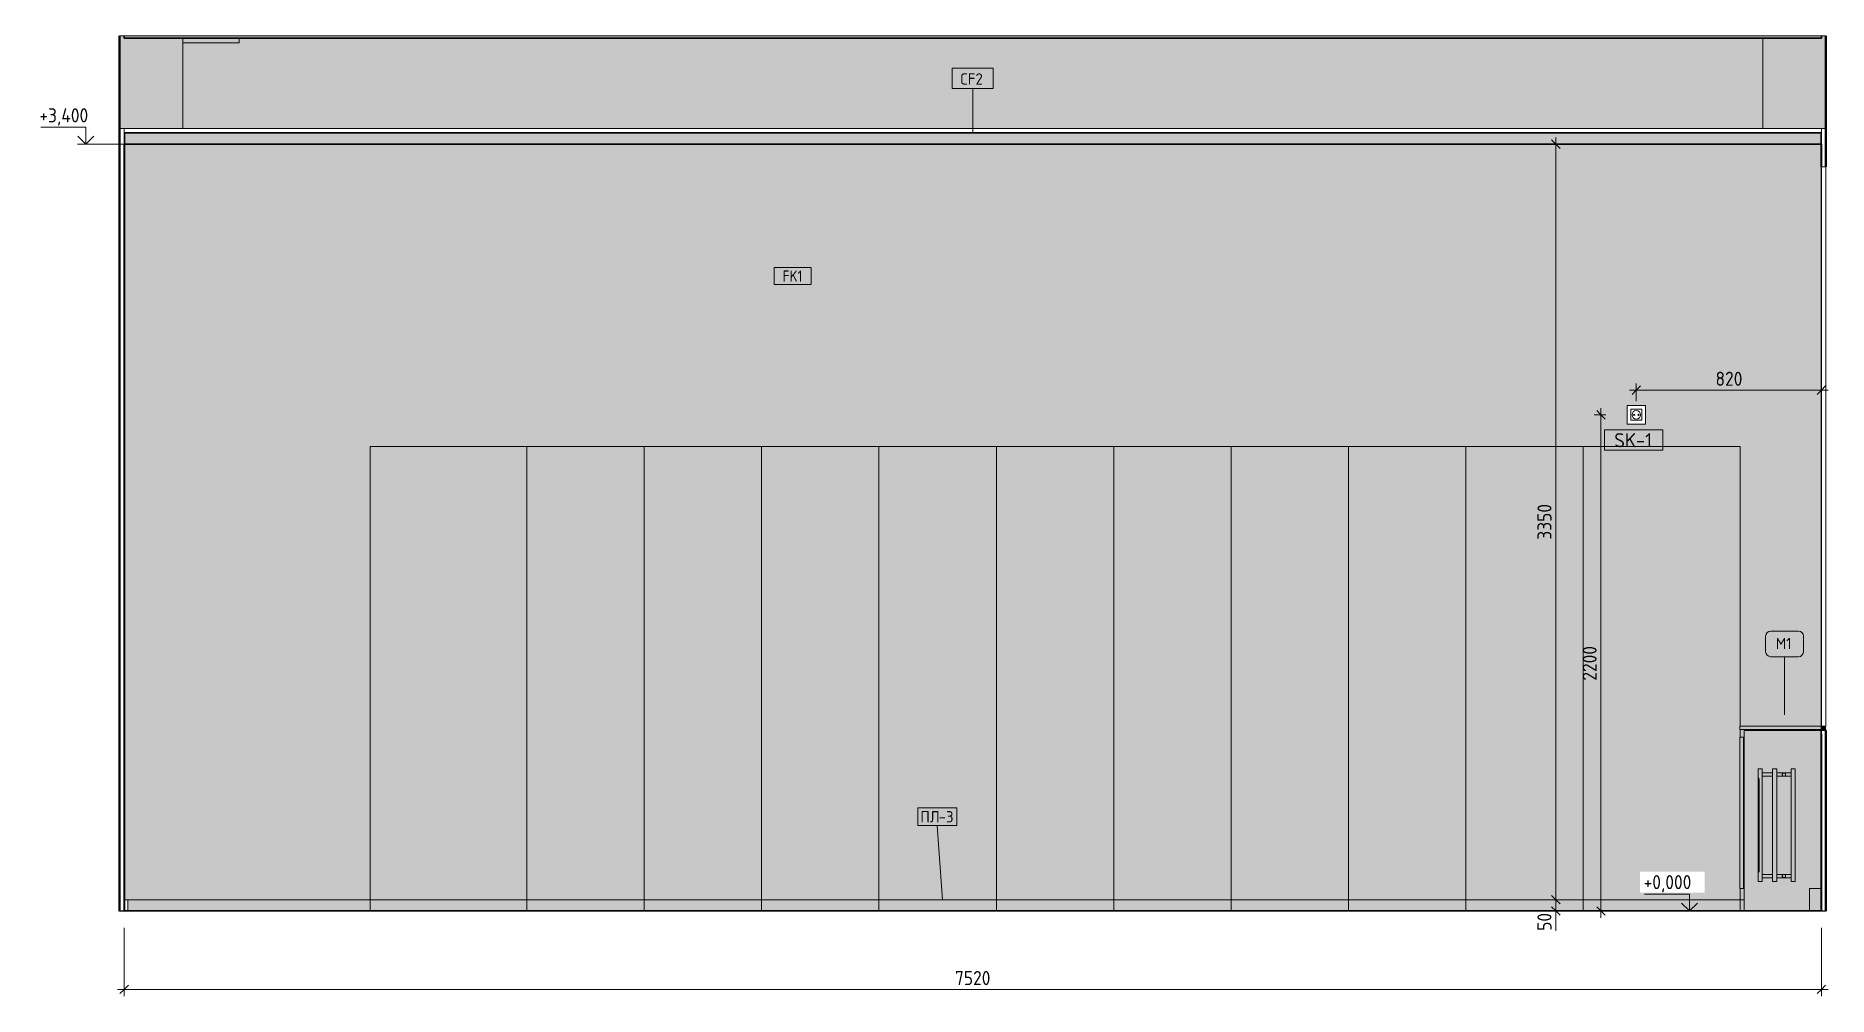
# Model space of a CAD drawing. Header units: millimetres. Extents: x 855 to 94006, y -3304 to 17933.
# Drawn here: x 57366 to 65307, y -378 to 3880 of the extents above; entities that cross this region are included whole.
import ezdxf

# ---------------------------------------------------------------- set-up
doc = ezdxf.new("R2010")
doc.units = ezdxf.units.MM
for name, color, linetype, lineweight in [('A-ANNO-DIMS', 7, 'Continuous', 9), ('A-ANNO-DIMS-25', 7, 'Continuous', 9), ('A-CLNG-IDEN', 7, 'Continuous', 9), ('A-FLOR', 7, 'Continuous', 9), ('A-GENM', 7, 'Continuous', 9), ('A-GENM-IDEN', 7, 'Continuous', 9), ('A-WALL-IDEN', 7, 'Continuous', 9), ('A-WALL-PATT', 7, 'Continuous', 9), ('E-ELEC-EQPM', 7, 'Continuous', 9), ('E-ELEC-FIXT-IDEN', 7, 'Continuous', 9), ('G-ANNO-DIMS', 7, 'Continuous', 9), ('G-ANNO-DIMS-1', 7, 'Continuous', 20), ('I-WALL', 7, 'Continuous', 9), ('M-EQPM', 7, 'Continuous', 9), ('S-COLS', 7, 'Continuous', 9), ('Знаки', 7, 'Continuous', 9), ('Знаки-1', 7, 'Continuous', 18), ('Марки для знаков', 7, 'Continuous', 9), ('Электрические приборы', 7, 'Continuous', 9)]:
    doc.layers.add(name, color=color, linetype=linetype, lineweight=lineweight)
for name, color, linetype, lineweight, true_color in [('A-CLNG-1', 7, 'Continuous', 9, 0x787878), ('A-CLNG-FNSH-1', 7, 'Continuous', 30, 0x3c3c3c), ('A-FLOR-FNSH-1', 7, 'Continuous', 30, 0x3c3c3c), ('A-WALL-4', 7, 'Continuous', 40, 0x3c3c3c), ('A-WALL-FNSH-4', 7, 'Continuous', 30, 0x3c3c3c), ('I-FURN-6', 7, 'Continuous', 9, 0xc0c0c0), ('I-WALL-1', 7, 'Continuous', 9, 0x787878), ('Розетки', 7, 'Continuous', 9, 0xff1e23)]:
    doc.layers.add(name, color=color, linetype=linetype, lineweight=lineweight, true_color=true_color)
doc.layers.add('I-FURN-5', color=7, linetype='Continuous', lineweight=9, true_color=0x7f7f7f, transparency=0.7)
doc.layers.add('M-EQPM-1', color=7, linetype='Continuous', lineweight=9, true_color=0xe6e6e6, transparency=0.7)
doc.styles.add('GOST Common_6', font='GOST_Common.ttf', dxfattribs={"width": 0.9, "height": 50})
doc.styles.add('GOST Common_7', font='GOST_Common.ttf', dxfattribs={"height": 50})
doc.styles.add('GOST Common_8', font='GOST_Common.ttf', dxfattribs={"height": 62.5})
doc.styles.add('ISOCPEUR_2', font='isocpeur.ttf', dxfattribs={"width": 0.9, "height": 62.5})
doc.dimstyles.new('ISO-2_5_0_9К_БОЛЬШОЙ_1', dxfattribs={"dimscale": 304.8, "dimtxt": 62.248823, "dimasz": 0.123031, "dimexe": 0.098425, "dimexo": 0.246063, "dimgap": 0, "dimtad": 1, "dimdec": 0, "dimrnd": 10, "dimzin": 0, "dimdsep": 46, "dimtxsty": 'ISOCPEUR_2', "dimblk1": 'OBLIQUE', "dimblk2": 'OBLIQUE', "dimsah": 1, "dimcen": 0.09, "dimdle": 0.098425, "dimazin": 0, "dimtfac": 1, "dimtdec": 4, "dimtix": 1, "dimtmove": 0, "dimatfit": 3, "dimfxl": 1, "dimtvp": 1, "dimtolj": 1, "dimtzin": 0, "dimarcsym": 2})
doc.dimstyles.new('ISO-2_5_0_9К_БОЛЬШОЙ_2', dxfattribs={"dimscale": 304.8, "dimtxt": 62.248823, "dimasz": 0.123031, "dimexe": 0.098425, "dimexo": 0.246063, "dimgap": 0, "dimtad": 1, "dimdec": 0, "dimrnd": 10, "dimzin": 0, "dimdsep": 46, "dimtxsty": 'ISOCPEUR_2', "dimblk1": 'OBLIQUE', "dimblk2": 'OBLIQUE', "dimsah": 1, "dimcen": 0.09, "dimdle": 0.098425, "dimazin": 0, "dimtfac": 1, "dimtdec": 4, "dimtix": 1, "dimtmove": 1, "dimatfit": 3, "dimfxl": 1, "dimtvp": 1, "dimtolj": 1, "dimtzin": 0, "dimarcsym": 2})

msp = doc.modelspace()

# ---------------------------------------------------------------- texts
at = {"layer": 'A-CLNG-IDEN', "insert": (61461, 3714.1), "char_height": 50, "width": 132.278, "attachment_point": 1, "style": 'GOST Common_7'}
msp.add_mtext('CF2', dxfattribs=at)
at = {"layer": 'A-GENM-IDEN', "char_height": 50, "attachment_point": 1, "style": 'GOST Common_7'}
for s, insert, width in [('ПЛ', (61285.3, 442.8), 98.207), ('-3', (61366.3, 442.8), 86.181)]:
    msp.add_mtext(s, dxfattribs=dict(at, insert=insert, width=width))
at = {"layer": 'A-WALL-IDEN', "insert": (60674.9, 2839.8), "char_height": 50, "width": 111.835, "attachment_point": 1, "style": 'GOST Common_6'}
msp.add_mtext('FK1', dxfattribs=at)
at = {"layer": 'E-ELEC-FIXT-IDEN', "insert": (64359.8, 2118.7), "char_height": 62.5, "width": 212.447, "attachment_point": 1, "style": 'GOST Common_8'}
msp.add_mtext('SK-1', dxfattribs=at)
at = {"layer": 'Марки для знаков', "char_height": 50, "attachment_point": 1, "style": 'GOST Common_7'}
for s, insert, width in [('\\fGOST Common|b0|i0|c204|p34|;М', (65075, 1211), 56.118), ('\\fGOST Common|b0|i0|c204|p34|;1', (65121.3, 1211), 30.063)]:
    msp.add_mtext(s, dxfattribs=dict(at, insert=insert, width=width))

# ---------------------------------------------------------------- blocks, each defined once
blk = doc.blocks.new('BSC_Колонна _Прямоугольная - 500х500-23286270-Развертка 1_12-2')
at = {"layer": 'S-COLS'}
h = blk.add_hatch(color=256, dxfattribs=at)
h.paths.add_polyline_path([(-120, 800), (-119.8, 800), (-120, 804)])
h.paths.add_polyline_path([(-120, 820), (-119.8, 820), (-120, 848.5)])
h.paths.add_polyline_path([(-400, 3470), (-120, 3470), (-120, 3880), (-140, 3880), (-140, 3870), (-400, 3870)])
blk.add_line((-400, 3870), (-400, 3470), dxfattribs=at)
blk = doc.blocks.new('BSC_Колонна _Прямоугольная - 500х500-V60-Развертка 1_12-2')
at = {"layer": 'S-COLS'}
blk.add_hatch(color=256, dxfattribs=at).paths.add_polyline_path([(-7660, 3470), (-7400, 3470), (-7400, 3870), (-7660, 3870), (-7660, 3880), (-7680, 3880), (-7680, 3470)])
blk.add_line((-7400, 3850), (-7400, 3470), dxfattribs=at)
blk = doc.blocks.new('GM_Отверстие прямоугольное _в плите_ - Отверстие-21981336-Развертка 1_12-2')
at = {"layer": 'A-GENM'}
blk.add_hatch(color=256, dxfattribs=at).paths.add_polyline_path([(-7150, 3850), (-7150, 3870), (-7400, 3870), (-7400, 3850)])
for p, q in [((-7400, 3850), (-7400, 3870)), ((-7400, 3850), (-7400, 3870)), ((-7150, 3850), (-7400, 3850)), ((-7150, 3850), (-7400, 3850)), ((-7150, 3870), (-7150, 3850)), ((-7150, 3850), (-7150, 3870))]:
    blk.add_line(p, q, dxfattribs=at)
blk = doc.blocks.new('Роз - p220-25282436-Развертка 1_12-2')
at = {"layer": 'Розетки'}
for p, q in [((-984.5, 2224.5), (-935.5, 2224.5)), ((-984.5, 2175.5), (-984.5, 2224.5)), ((-935.5, 2224.5), (-935.5, 2175.5)), ((-935.5, 2175.5), (-984.5, 2175.5))]:
    blk.add_line(p, q, dxfattribs=at)
for centre, radius, start, end in [((-960, 2200), 19, 0, 180), ((-960, 2200), 19, 180, 360), ((-969.5, 2200), 2.5, 0, 180), ((-969.5, 2200), 2.5, 180, 0), ((-950.5, 2200), 2.5, 0, 180), ((-950.5, 2200), 2.5, 180, 0)]:
    blk.add_arc(centre, radius, start, end, dxfattribs=at)
blk = doc.blocks.new('Рамки - Рамка х1-25282438-Развертка 1_12-2')
at = {"layer": 'E-ELEC-EQPM'}
for p, q in [((-1001, 2241), (-919, 2241)), ((-1001, 2159), (-1001, 2241)), ((-984.5, 2224.5), (-984.5, 2175.5)), ((-935.5, 2224.5), (-984.5, 2224.5)), ((-935.5, 2175.5), (-935.5, 2224.5)), ((-919, 2241), (-919, 2159)), ((-919, 2159), (-1001, 2159)), ((-984.5, 2175.5), (-935.5, 2175.5))]:
    blk.add_line(p, q, dxfattribs=at)
blk = doc.blocks.new('Плинтус - Плинтус темный _ст_школа_-32860227-Развертка 1_12-2')
at = {"layer": 'A-GENM'}
h = blk.add_hatch(color=256, dxfattribs=at)
h.paths.add_polyline_path([(-7644, 0), (-6570.5, 0), (-6570.5, 50), (-7644, 50), (-7644, 6.8)])
h.paths.add_polyline_path([(-482.2, 0), (-482.2, 50), (-500.5, 50), (-500.5, 0)])
for p, q in [((-7644, 50), (-6570.5, 50)), ((-6570.5, 50), (-500.5, 50)), ((-500.5, 50), (-482.2, 50)), ((-6570.5, 0), (-6735, 0)), ((-500.5, 0), (-6570.5, 0)), ((-482.2, 0), (-500.5, 0))]:
    blk.add_line(p, q, dxfattribs=at)
blk = doc.blocks.new('Плинтус - Плинтус темный _ст_школа_-33253697-Развертка 1_12-2')
at = {"layer": 'A-GENM'}
for p, q in [((-7644, 50), (-7659, 50)), ((-7659, 50), (-7659, 0)), ((-7644, 0), (-7644, 50)), ((-7659, 0), (-7644, 0))]:
    blk.add_line(p, q, dxfattribs=at)
blk = doc.blocks.new('radiator_prado_classic_z_tip_30_po exemplyaru - Classic Z Тип 30-500-30677900-Развертка 1_12-2')
at = {"layer": 'M-EQPM-1'}
for points in [[(-402, 130), (-402, 630), (-420, 630), (-420, 590), (-415, 585), (-415.1, 174.9), (-420, 170), (-420, 130), (-415.1, 130)], [(-420, 170), (-415, 175), (-415.1, 585.1), (-420, 590), (-420, 181.5)], [(-338, 130), (-338, 630), (-356, 630), (-356, 130)], [(-300.6, 599.8), (-300.2, 600.3), (-300.6, 599.8)], [(-298.8, 603), (-298.7, 603.8), (-298.8, 603.1)], [(-256, 130), (-256, 630), (-274, 630), (-274, 130)], [(-300.6, 149.8), (-300.2, 150.3), (-300.6, 149.8)], [(-298.8, 153), (-298.7, 153.8), (-298.8, 153.1)]]:
    blk.add_hatch(color=256, dxfattribs=at).paths.add_polyline_path(points)
h = blk.add_hatch(color=256, dxfattribs=at)
h.paths.add_polyline_path([(-400, 605), (-356, 605), (-356.1, 612.5), (-402, 612.2), (-402, 605)])
h.paths.add_polyline_path([(-306, 612.5), (-338, 612.2), (-338, 605), (-313.5, 605), (-313, 607.6), (-312, 609.4), (-310.7, 610.8), (-309.4, 611.6), (-307.7, 612.3), (-307.4, 612.4)])
h.paths.add_polyline_path([(-297, 605), (-274, 605), (-274, 612.5), (-307.9, 612.2), (-309.9, 611.4), (-311.4, 610.1), (-312.6, 608.6), (-313.4, 605.9), (-313.2, 605), (-298, 605)])
h = blk.add_hatch(color=256, dxfattribs=at)
h.paths.add_polyline_path([(-298, 597.5), (-274, 597.8), (-274, 605), (-338, 605), (-338, 597.5), (-299.5, 597.5)])
h.paths.add_polyline_path([(-400, 597.5), (-356, 597.8), (-356.1, 605), (-402, 605), (-402, 597.5)])
h.paths.add_polyline_path([(-313.2, 603), (-313.2, 603.1), (-313.2, 603.1)])
h.paths.add_polyline_path([(-311.4, 599.8), (-312, 600.6), (-311.4, 599.8)])
h = blk.add_hatch(color=256, dxfattribs=at)
h.paths.add_polyline_path([(-298.8, 607), (-298.8, 607), (-298.8, 607)])
h.paths.add_polyline_path([(-299.5, 608.8), (-300.2, 609.7), (-299.5, 608.8)])
h = blk.add_hatch(color=256, dxfattribs=at)
h.paths.add_polyline_path([(-312.5, 158.8), (-312, 159.4), (-312.5, 158.8)])
h.paths.add_polyline_path([(-313.2, 157), (-313, 157.6), (-313.2, 157)])
h.paths.add_polyline_path([(-313.2, 155), (-274, 155), (-274, 162.5), (-338, 162.2), (-338, 155), (-313.2, 155)])
h.paths.add_polyline_path([(-356, 155), (-356.1, 162.5), (-402, 162.2), (-402, 155), (-356.1, 155)])
h = blk.add_hatch(color=256, dxfattribs=at)
h.paths.add_polyline_path([(-298.8, 157), (-298.8, 157), (-298.8, 157)])
h.paths.add_polyline_path([(-299.5, 158.8), (-300.2, 159.7), (-299.5, 158.8)])
h = blk.add_hatch(color=256, dxfattribs=at)
h.paths.add_polyline_path([(-299.5, 151.2), (-300.2, 150.3), (-299.5, 151.2)])
h.paths.add_polyline_path([(-298.8, 153), (-298.8, 153), (-298.8, 153)])
h.paths.add_polyline_path([(-307.4, 147.5), (-274, 147.8), (-274, 155), (-338, 155), (-338, 147.5), (-307.9, 147.5)])
h.paths.add_polyline_path([(-356, 147.5), (-356.1, 155), (-402, 155), (-402, 147.5), (-356.1, 147.5)])
h.paths.add_polyline_path([(-313.2, 153), (-313.2, 153.1), (-313.2, 153)])
h.paths.add_polyline_path([(-311.4, 149.8), (-312, 150.6), (-311.4, 149.8)])
at = {"layer": 'M-EQPM'}
for p, q in [((-420, 630), (-402, 630)), ((-402, 630), (-420, 630)), ((-420, 130), (-420, 630)), ((-420, 630), (-420, 590)), ((-420, 170), (-420, 590)), ((-420, 590), (-420, 170)), ((-420, 170), (-420, 590)), ((-420, 590), (-420, 170)), ((-420, 170), (-420, 590)), ((-420, 590), (-420, 170)), ((-420, 170), (-420, 590)), ((-420, 590), (-420, 170)), ((-420, 170), (-420, 590)), ((-420, 590), (-420, 170)), ((-420, 170), (-420, 590)), ((-420, 590), (-420, 170)), ((-420, 170), (-420, 590)), ((-420, 590), (-420, 170)), ((-420, 170), (-420, 590)), ((-420, 590), (-420, 170)), ((-420, 170), (-420, 590)), ((-420, 590), (-420, 170)), ((-420, 170), (-420, 590)), ((-420, 590), (-420, 170)), ((-420, 170), (-420, 590)), ((-420, 590), (-420, 170)), ((-420, 170), (-420, 590)), ((-420, 590), (-420, 170)), ((-420, 170), (-420, 590)), ((-420, 590), (-420, 170)), ((-420, 170), (-420, 590)), ((-420, 590), (-420, 170)), ((-420, 590), (-420, 170)), ((-420, 590), (-415, 585)), ((-420, 590), (-415, 585)), ((-420, 590), (-415, 585)), ((-420, 590), (-415, 585)), ((-420, 590), (-415, 585)), ((-420, 590), (-415, 585)), ((-420, 590), (-415, 585)), ((-420, 590), (-415, 585)), ((-420, 590), (-415, 585)), ((-420, 590), (-415, 585)), ((-420, 590), (-415, 585)), ((-420, 590), (-415, 585)), ((-420, 590), (-415, 585)), ((-420, 590), (-415, 585)), ((-420, 590), (-415, 585)), ((-420, 590), (-415, 585)), ((-420, 590), (-415, 585)), ((-420, 590), (-415, 585)), ((-420, 590), (-415, 585)), ((-420, 590), (-415, 585)), ((-420, 590), (-415, 585)), ((-420, 590), (-415, 585)), ((-420, 590), (-415, 585)), ((-420, 590), (-415, 585)), ((-420, 590), (-415, 585)), ((-420, 590), (-415, 585)), ((-420, 590), (-415, 585)), ((-420, 590), (-415, 585)), ((-415, 175), (-415, 585)), ((-415, 585), (-415, 175)), ((-415, 175), (-415, 585)), ((-415, 585), (-415, 175)), ((-415, 175), (-415, 585)), ((-415, 585), (-415, 175)), ((-415, 175), (-415, 585)), ((-415, 585), (-415, 175)), ((-415, 175), (-415, 585)), ((-415, 585), (-415, 175)), ((-415, 175), (-415, 585)), ((-415, 585), (-415, 175)), ((-415, 175), (-415, 585)), ((-415, 585), (-415, 175)), ((-415, 585), (-415, 175)), ((-415, 175), (-415, 585)), ((-415, 585), (-415, 175)), ((-415, 175), (-415, 585)), ((-415, 585), (-415, 175)), ((-415, 175), (-415, 585)), ((-415, 585), (-415, 175)), ((-415, 175), (-415, 585)), ((-415, 585), (-415, 175)), ((-415, 175), (-415, 585)), ((-415, 585), (-415, 175)), ((-415, 585), (-415, 175)), ((-415, 175), (-415, 585)), ((-415, 585), (-415, 175)), ((-402, 630), (-402, 612.5)), ((-402, 630), (-402, 130)), ((-356, 612.5), (-402, 612.5)), ((-356, 612.5), (-402, 612.5)), ((-402, 612.5), (-402, 610.3)), ((-402, 605), (-402, 612.5)), ((-402, 612.5), (-402, 605)), ((-402, 605), (-402, 612.5)), ((-402, 612.2), (-402, 597.8)), ((-402, 610.3), (-402, 605)), ((-402, 605), (-402, 597.5)), ((-402, 597.5), (-402, 605)), ((-402, 605), (-402, 597.5)), ((-402, 597.5), (-402, 605)), ((-402, 597.5), (-356, 597.5)), ((-402, 597.5), (-356.1, 597.5)), ((-402, 597.5), (-402, 162.5)), ((-356.1, 597.5), (-356, 597.5)), ((-338, 630), (-356, 630)), ((-356, 630), (-338, 630)), ((-356, 612.5), (-356, 630)), ((-356, 130), (-356, 630)), ((-356, 612.5), (-356, 608.8)), ((-356, 610.3), (-356, 612.5)), ((-356, 612.5), (-356, 605)), ((-356, 605), (-356, 612.5)), ((-356, 597.8), (-356, 612.2)), ((-356, 606.9), (-356, 610.3)), ((-356, 608.8), (-356, 606.9)), ((-356, 606.9), (-356, 605)), ((-356, 605), (-356, 606.9)), ((-356, 605), (-356, 597.8)), ((-356, 601.2), (-356, 605)), ((-356, 605), (-356, 597.5)), ((-356, 603.1), (-356, 605)), ((-356, 597.5), (-356, 603.1)), ((-356, 599.7), (-356, 601.2)), ((-356, 597.8), (-356, 599.7)), ((-356, 597.8), (-356, 597.5)), ((-356, 597.5), (-356, 597.8)), ((-356, 162.5), (-356, 597.5)), ((-338, 612.5), (-338, 630)), ((-338, 630), (-338, 130)), ((-274, 612.5), (-338, 612.5)), ((-274, 612.5), (-338, 612.5)), ((-338, 611.5), (-338, 612.5)), ((-338, 612.5), (-338, 605)), ((-338, 605), (-338, 612.5)), ((-338, 612.5), (-338, 605)), ((-338, 597.8), (-338, 612.2)), ((-338, 605), (-338, 611.5)), ((-338, 597.5), (-338, 605)), ((-338, 605), (-338, 597.5)), ((-338, 601.2), (-338, 605)), ((-338, 605), (-338, 597.5)), ((-338, 597.5), (-338, 601.2)), ((-338, 597.5), (-274, 597.5)), ((-338, 597.5), (-274, 597.5)), ((-338, 162.5), (-338, 597.5)), ((-256, 630), (-274, 630)), ((-274, 630), (-256, 630)), ((-274, 612.5), (-274, 630)), ((-274, 130), (-274, 630)), ((-274, 612.5), (-274, 605)), ((-274, 605), (-274, 612.5)), ((-274, 612.5), (-274, 605)), ((-274, 605), (-274, 612.5)), ((-274, 597.8), (-274, 612.2)), ((-274, 605), (-274, 603.1)), ((-274, 597.5), (-274, 605)), ((-274, 605), (-274, 597.5)), ((-274, 597.5), (-274, 605)), ((-274, 603.1), (-274, 597.8)), ((-274, 597.8), (-274, 597.5)), ((-274, 162.5), (-274, 597.5)), ((-256, 130), (-256, 630)), ((-256, 630), (-256, 130)), ((-415, 175), (-420, 170)), ((-420, 170), (-415, 175)), ((-415, 175), (-420, 170)), ((-420, 170), (-415, 175)), ((-415, 175), (-420, 170)), ((-420, 170), (-415, 175)), ((-415, 175), (-420, 170)), ((-420, 170), (-415, 175)), ((-415, 175), (-420, 170)), ((-420, 170), (-415, 175)), ((-415, 175), (-420, 170)), ((-420, 170), (-415, 175)), ((-415, 175), (-420, 170)), ((-420, 170), (-415, 175)), ((-415, 175), (-420, 170)), ((-420, 170), (-415, 175)), ((-415, 175), (-420, 170)), ((-420, 170), (-415, 175)), ((-415, 175), (-420, 170)), ((-420, 170), (-415, 175)), ((-415, 175), (-420, 170)), ((-420, 170), (-415, 175)), ((-415, 175), (-420, 170)), ((-420, 170), (-415, 175)), ((-415, 175), (-420, 170)), ((-415, 175), (-420, 170)), ((-415, 175), (-420, 170)), ((-420, 170), (-415, 175)), ((-420, 170), (-420, 130)), ((-356, 162.5), (-402, 162.5)), ((-356, 162.5), (-402, 162.5)), ((-402, 162.5), (-402, 155)), ((-402, 155), (-402, 162.5)), ((-402, 162.5), (-402, 160.3)), ((-402, 155), (-402, 162.5)), ((-402, 162.2), (-402, 151.2)), ((-402, 160.3), (-402, 155)), ((-356, 162.5), (-356, 155)), ((-356, 155), (-356, 162.5)), ((-356, 162.5), (-356, 155)), ((-356, 155), (-356, 162.5)), ((-356, 151.2), (-356, 162.2)), ((-274, 162.5), (-338, 162.5)), ((-274, 162.5), (-338, 162.5)), ((-338, 158.7), (-338, 162.5)), ((-338, 162.5), (-338, 155)), ((-338, 155), (-338, 162.5)), ((-338, 162.5), (-338, 155)), ((-338, 151.2), (-338, 162.2)), ((-274, 162.5), (-274, 156.9)), ((-274, 155), (-274, 162.5)), ((-274, 162.5), (-274, 156.9)), ((-274, 155), (-274, 162.5)), ((-274, 151.2), (-274, 162.2)), ((-420, 130), (-402, 130)), ((-402, 130), (-420, 130)), ((-402, 155), (-402, 153.1)), ((-402, 147.5), (-402, 155)), ((-402, 155), (-402, 149.7)), ((-402, 147.5), (-402, 155)), ((-402, 153.1), (-402, 151.2)), ((-402, 151.2), (-402, 148.5)), ((-402, 151.1), (-402, 147.8)), ((-402, 149.7), (-402, 147.5)), ((-402, 148.5), (-402, 147.8)), ((-402, 147.8), (-402, 147.5)), ((-402, 147.5), (-356, 147.5)), ((-402, 147.5), (-356.1, 147.5)), ((-402, 147.5), (-402, 130)), ((-356.1, 147.5), (-356, 147.5)), ((-356, 155), (-356, 149.7)), ((-356, 147.5), (-356, 155)), ((-356, 155), (-356, 149.7)), ((-356, 147.5), (-356, 155)), ((-356, 147.8), (-356, 151.1)), ((-356, 149.7), (-356, 147.5)), ((-356, 149.7), (-356, 147.5)), ((-356, 130), (-356, 147.5)), ((-338, 130), (-356, 130)), ((-356, 130), (-338, 130)), ((-338, 155), (-338, 158.7)), ((-338, 147.5), (-338, 155)), ((-338, 155), (-338, 147.5)), ((-338, 153.1), (-338, 155)), ((-338, 155), (-338, 147.5)), ((-338, 147.5), (-338, 153.1)), ((-338, 147.8), (-338, 151.1)), ((-338, 147.5), (-274, 147.5)), ((-338, 147.5), (-274, 147.5)), ((-338, 130), (-338, 147.5)), ((-274, 156.9), (-274, 155)), ((-274, 156.9), (-274, 155)), ((-274, 155), (-274, 151.2)), ((-274, 147.5), (-274, 155)), ((-274, 155), (-274, 147.8)), ((-274, 147.5), (-274, 155)), ((-274, 151.2), (-274, 147.5)), ((-274, 147.8), (-274, 151.1)), ((-274, 147.8), (-274, 147.5)), ((-274, 130), (-274, 147.5)), ((-256, 130), (-274, 130)), ((-274, 130), (-256, 130))]:
    blk.add_line(p, q, dxfattribs=at)
for centre, start, end in [((-306, 605), 360, 180), ((-306, 605), 174.23479, 180), ((-306, 605), 180, 360), ((-306, 605), 180, 195), ((-306, 605), 165, 172.83662), ((-306, 605), 150, 164.50283), ((-306, 605), 195.49717, 210), ((-306, 605), 136.38153, 149.93705), ((-306, 605), 210.06295, 223.61847), ((-306, 605), 121.696, 135), ((-306, 605), 225, 238.304), ((-306, 605), 117.26079, 120), ((-306, 605), 240, 242.73921), ((-306, 605), 107.50913, 117.26079), ((-306, 605), 242.73921, 252.49087), ((-306, 605), 72.49087, 107.50913), ((-306, 605), 252.49087, 287.50913), ((-306, 605), 62.73921, 72.49087), ((-306, 605), 287.50913, 297.26079), ((-306, 605), 60, 62.73921), ((-306, 605), 297.26079, 300), ((-306, 605), 45, 58.304), ((-306, 605), 301.696, 315), ((-306, 605), 30.06295, 43.61847), ((-306, 605), 316.38153, 329.93705), ((-306, 605), 15.49717, 30), ((-306, 605), 330, 344.50283), ((-306, 605), 9.22099, 15), ((-306, 605), 345, 360), ((-306, 605), 0, 7.16338), ((-306, 155), 90, 270), ((-306, 155), 136.37895, 149.93487), ((-306, 155), 121.68165, 135), ((-306, 155), 117.28226, 120), ((-306, 155), 107.49554, 117.28226), ((-306, 155), 105.00484, 107.49554), ((-306, 155), 90.00451, 103.42927), ((-306, 155), 75.00451, 90), ((-306, 155), 270, 90), ((-306, 155), 72.47896, 75), ((-306, 155), 62.76012, 72.47896), ((-306, 155), 60.00484, 62.76012), ((-306, 155), 45.00563, 58.29213), ((-306, 155), 30.06513, 43.62105), ((-306, 155), 165, 180), ((-306, 155), 180, 195), ((-306, 155), 150, 164.49794), ((-306, 155), 195.50206, 223.62105), ((-306, 155), 225, 238.31835), ((-306, 155), 240, 242.71774), ((-306, 155), 242.71774, 252.50446), ((-306, 155), 252.50446, 254.99516), ((-306, 155), 256.57073, 269.99549), ((-306, 155), 270, 284.99549), ((-306, 155), 285, 287.52104), ((-306, 155), 287.52104, 297.23988), ((-306, 155), 297.23988, 299.99516), ((-306, 155), 301.70787, 314.99437), ((-306, 155), 316.37895, 328.95472), ((-306, 155), 328.95472, 330), ((-306, 155), 15.50206, 30), ((-306, 155), 330, 344.49794), ((-306, 155), 0, 15), ((-306, 155), 345, 360)]:
    blk.add_arc(centre, 7.5, start, end, dxfattribs=at)
for points, knots in [([(-313.2, 607), (-313.3, 606.8), (-313.3, 606.5), (-313.5, 605.9), (-313.5, 605.3), (-313.5, 605)], [0.8571429, 0.8571429, 0.8571429, 0.8571429, 0.8928571, 0.9285714, 1, 1, 1, 1]), ([(-313.5, 605), (-313.5, 604.7), (-313.5, 604.1), (-313.3, 603.5), (-313.3, 603.2), (-313.2, 603)], [0, 0, 0, 0, 0.0714286, 0.1071429, 0.1428571, 0.1428571, 0.1428571, 0.1428571]), ([(-313.5, 605), (-313.5, 604.7), (-313.5, 604.1), (-313.3, 603.5), (-313.3, 603.2), (-313.2, 603)], [0, 0, 0, 0, 0.0714286, 0.1071429, 0.1428571, 0.1428571, 0.1428571, 0.1428571]), ([(-306, 612.5), (-306.5, 612.5), (-307.4, 612.4), (-308.6, 612.1), (-309.4, 611.7), (-309.9, 611.4), (-310.2, 611.2), (-310.5, 611), (-310.8, 610.7), (-311.1, 610.5), (-311.3, 610.3), (-311.4, 610.2)], [0, 0, 0, 0, 0.1428571, 0.2857143, 0.3571429, 0.3928571, 0.4285714, 0.4642857, 0.5, 0.5357143, 0.5714286, 0.5714286, 0.5714286, 0.5714286]), ([(-311.4, 599.8), (-311.3, 599.7), (-311.1, 599.5), (-310.7, 599.2), (-310.3, 598.9), (-309.9, 598.6), (-309.4, 598.3), (-308.6, 597.9), (-307.4, 597.6), (-306.5, 597.5), (-306, 597.5)], [0.4285714, 0.4285714, 0.4285714, 0.4285714, 0.4642857, 0.5, 0.5714286, 0.6071429, 0.6428571, 0.7142857, 0.8571429, 1, 1, 1, 1]), ([(-310.2, 611.2), (-310.3, 611.1), (-310.5, 611), (-310.8, 610.7), (-311.1, 610.5), (-311.2, 610.4), (-311.3, 610.3)], [0.4285714, 0.4285714, 0.4285714, 0.4285714, 0.4642857, 0.5, 0.5357143, 0.5520145, 0.5520145, 0.5520145, 0.5520145]), ([(-311.3, 599.7), (-311.2, 599.6), (-311.1, 599.5), (-310.7, 599.2), (-310.4, 598.9), (-310.2, 598.8)], [0.4479855, 0.4479855, 0.4479855, 0.4479855, 0.4642857, 0.5, 0.5714286, 0.5714286, 0.5714286, 0.5714286]), ([(-308.9, 611.9), (-309.1, 611.8), (-309.4, 611.7), (-309.9, 611.4), (-310.1, 611.3), (-310.2, 611.2)], [0.2857143, 0.2857143, 0.2857143, 0.2857143, 0.3571429, 0.3928571, 0.4285714, 0.4285714, 0.4285714, 0.4285714]), ([(-310.2, 598.8), (-310.1, 598.7), (-309.9, 598.6), (-309.4, 598.3), (-309.1, 598.2), (-308.9, 598.1)], [0.5714286, 0.5714286, 0.5714286, 0.5714286, 0.6071429, 0.6428571, 0.7142857, 0.7142857, 0.7142857, 0.7142857]), ([(-300.6, 610.2), (-300.7, 610.3), (-300.9, 610.5), (-301.3, 610.8), (-301.7, 611.1), (-302.1, 611.4), (-302.6, 611.7), (-303.4, 612.1), (-304.6, 612.4), (-305.5, 612.5), (-306, 612.5)], [0.4285714, 0.4285714, 0.4285714, 0.4285714, 0.4642857, 0.5, 0.5714286, 0.6071429, 0.6428571, 0.7142857, 0.8571429, 1, 1, 1, 1]), ([(-306, 597.5), (-305.5, 597.5), (-304.6, 597.6), (-303.4, 597.9), (-302.6, 598.3), (-302.1, 598.6), (-301.8, 598.8), (-301.5, 599), (-301.2, 599.3), (-300.9, 599.5), (-300.7, 599.7), (-300.6, 599.8)], [0, 0, 0, 0, 0.1428571, 0.2857143, 0.3571429, 0.3928571, 0.4285714, 0.4642857, 0.5, 0.5357143, 0.5714286, 0.5714286, 0.5714286, 0.5714286]), ([(-301.8, 611.2), (-301.9, 611.3), (-302.1, 611.4), (-302.6, 611.7), (-302.9, 611.8), (-303.1, 611.9)], [0.5714286, 0.5714286, 0.5714286, 0.5714286, 0.6071429, 0.6428571, 0.7142857, 0.7142857, 0.7142857, 0.7142857]), ([(-303.1, 598.1), (-302.9, 598.2), (-302.6, 598.3), (-302.1, 598.6), (-301.9, 598.7), (-301.8, 598.8)], [0.2857143, 0.2857143, 0.2857143, 0.2857143, 0.3571429, 0.3928571, 0.4285714, 0.4285714, 0.4285714, 0.4285714]), ([(-300.7, 610.3), (-300.8, 610.4), (-300.9, 610.5), (-301.2, 610.7), (-301.4, 610.9), (-301.5, 611)], [0.44798555, 0.44798555, 0.44798555, 0.44798555, 0.46428571, 0.5, 0.54033489, 0.54033489, 0.54033489, 0.54033489]), ([(-301.5, 599), (-301.4, 599.1), (-301.2, 599.3), (-300.9, 599.5), (-300.8, 599.6), (-300.7, 599.7)], [0.46428571, 0.46428571, 0.46428571, 0.46428571, 0.5, 0.53571429, 0.55201445, 0.55201445, 0.55201445, 0.55201445]), ([(-298.5, 605), (-298.5, 605.3), (-298.5, 605.9), (-298.7, 606.5), (-298.7, 606.8), (-298.8, 607)], [0, 0, 0, 0, 0.0714286, 0.1071429, 0.1428571, 0.1428571, 0.1428571, 0.1428571]), ([(-298.6, 606.2), (-298.6, 606.3), (-298.7, 606.6), (-298.7, 606.8), (-298.8, 607)], [0.0851518, 0.0851518, 0.0851518, 0.0851518, 0.10714286, 0.14285714, 0.14285714, 0.14285714, 0.14285714]), ([(-298.8, 603), (-298.7, 603.2), (-298.7, 603.5), (-298.5, 604.1), (-298.5, 604.7), (-298.5, 605)], [0.8571429, 0.8571429, 0.8571429, 0.8571429, 0.8928571, 0.9285714, 1, 1, 1, 1]), ([(-298.8, 603), (-298.7, 603.2), (-298.7, 603.5), (-298.5, 604.1), (-298.5, 604.7), (-298.5, 605)], [0.8571429, 0.8571429, 0.8571429, 0.8571429, 0.8928571, 0.9285714, 1, 1, 1, 1]), ([(-311.4, 160.2), (-311.3, 160.3), (-311.2, 160.5), (-310.7, 160.8), (-310.3, 161.1), (-309.9, 161.4), (-309.4, 161.7), (-308.6, 162.1), (-307.4, 162.4), (-306.5, 162.5), (-306, 162.5)], [0.4285714, 0.4285714, 0.4285714, 0.4285714, 0.4642857, 0.5, 0.5714286, 0.6071429, 0.6428571, 0.7142857, 0.8571429, 1, 1, 1, 1]), ([(-310.2, 161.2), (-310.3, 161.1), (-310.5, 161), (-310.8, 160.7), (-311.1, 160.5), (-311.2, 160.4), (-311.3, 160.3)], [0.4285714, 0.4285714, 0.4285714, 0.4285714, 0.4642857, 0.5, 0.5357143, 0.5520145, 0.5520145, 0.5520145, 0.5520145]), ([(-308.9, 161.9), (-309.1, 161.8), (-309.4, 161.7), (-309.9, 161.4), (-310.1, 161.3), (-310.2, 161.2)], [0.2857143, 0.2857143, 0.2857143, 0.2857143, 0.3571429, 0.3928571, 0.4285714, 0.4285714, 0.4285714, 0.4285714]), ([(-306, 162.5), (-305.5, 162.5), (-304.6, 162.4), (-303.4, 162.1), (-302.6, 161.7), (-302.1, 161.4), (-301.8, 161.2), (-301.5, 161), (-301.2, 160.7), (-300.8, 160.5), (-300.7, 160.3), (-300.6, 160.2)], [0, 0, 0, 0, 0.1428571, 0.2857143, 0.3571429, 0.3928571, 0.4285714, 0.4642857, 0.5, 0.5357143, 0.5714286, 0.5714286, 0.5714286, 0.5714286]), ([(-301.8, 161.2), (-301.9, 161.3), (-302.1, 161.4), (-302.6, 161.7), (-302.9, 161.8), (-303.1, 161.9)], [0.5714286, 0.5714286, 0.5714286, 0.5714286, 0.6071429, 0.6428571, 0.7142857, 0.7142857, 0.7142857, 0.7142857]), ([(-300.7, 160.3), (-300.8, 160.4), (-300.9, 160.5), (-301.2, 160.7), (-301.4, 160.9), (-301.5, 161)], [0.44798555, 0.44798555, 0.44798555, 0.44798555, 0.46428571, 0.5, 0.54033489, 0.54033489, 0.54033489, 0.54033489]), ([(-313.5, 155), (-313.5, 155.3), (-313.5, 155.9), (-313.3, 156.5), (-313.3, 156.8), (-313.2, 157)], [0, 0, 0, 0, 0.0714286, 0.1071429, 0.1428571, 0.1428571, 0.1428571, 0.1428571]), ([(-313.2, 157), (-313.3, 156.8), (-313.3, 156.5), (-313.5, 155.9), (-313.5, 155.3), (-313.5, 155)], [0.8571429, 0.8571429, 0.8571429, 0.8571429, 0.8928571, 0.9285714, 1, 1, 1, 1]), ([(-313.2, 153), (-313.3, 153.2), (-313.3, 153.5), (-313.5, 154.1), (-313.5, 154.7), (-313.5, 155)], [0.8571429, 0.8571429, 0.8571429, 0.8571429, 0.8928571, 0.9285714, 1, 1, 1, 1]), ([(-313.5, 155), (-313.5, 154.7), (-313.5, 154.1), (-313.3, 153.5), (-313.3, 153.2), (-313.2, 153)], [0, 0, 0, 0, 0.0714286, 0.1071429, 0.1428571, 0.1428571, 0.1428571, 0.1428571]), ([(-306, 147.5), (-306.5, 147.5), (-307.4, 147.6), (-308.6, 147.9), (-309.4, 148.3), (-309.9, 148.6), (-310.2, 148.8), (-310.5, 149), (-310.8, 149.3), (-311.2, 149.5), (-311.3, 149.7), (-311.4, 149.8)], [0, 0, 0, 0, 0.1428571, 0.2857143, 0.3571429, 0.3928571, 0.4285714, 0.4642857, 0.5, 0.5357143, 0.5714286, 0.5714286, 0.5714286, 0.5714286]), ([(-311.3, 149.7), (-311.2, 149.6), (-311.1, 149.5), (-310.7, 149.2), (-310.4, 148.9), (-310.2, 148.8)], [0.4479855, 0.4479855, 0.4479855, 0.4479855, 0.4642857, 0.5, 0.5714286, 0.5714286, 0.5714286, 0.5714286]), ([(-310.2, 148.8), (-310.1, 148.7), (-309.9, 148.6), (-309.4, 148.3), (-309.1, 148.2), (-308.9, 148.1)], [0.5714286, 0.5714286, 0.5714286, 0.5714286, 0.6071429, 0.6428571, 0.7142857, 0.7142857, 0.7142857, 0.7142857]), ([(-299.5, 151.2), (-299.6, 151.1), (-299.7, 150.9), (-300, 150.5), (-300.3, 150.2), (-300.6, 149.8), (-300.8, 149.5), (-301.3, 149.2), (-301.7, 148.9), (-302.1, 148.6), (-302.6, 148.3), (-303.4, 147.9), (-304.6, 147.6), (-305.5, 147.5), (-306, 147.5)], [0.2857143, 0.2857143, 0.2857143, 0.2857143, 0.3214286, 0.3571429, 0.3928571, 0.4285714, 0.4642857, 0.5, 0.5714286, 0.6071429, 0.6428571, 0.7142857, 0.8571429, 1, 1, 1, 1]), ([(-300.6, 149.8), (-300.7, 149.7), (-300.8, 149.5), (-301.3, 149.2), (-301.7, 148.9), (-302.1, 148.6), (-302.6, 148.3), (-303.4, 147.9), (-304.6, 147.6), (-305.5, 147.5), (-306, 147.5)], [0.4285714, 0.4285714, 0.4285714, 0.4285714, 0.4642857, 0.5, 0.5714286, 0.6071429, 0.6428571, 0.7142857, 0.8571429, 1, 1, 1, 1]), ([(-303.1, 148.1), (-302.9, 148.2), (-302.6, 148.3), (-302.1, 148.6), (-301.9, 148.7), (-301.8, 148.8)], [0.2857143, 0.2857143, 0.2857143, 0.2857143, 0.3571429, 0.3928571, 0.4285714, 0.4285714, 0.4285714, 0.4285714]), ([(-301.5, 149), (-301.4, 149.1), (-301.2, 149.3), (-300.9, 149.5), (-300.8, 149.6), (-300.7, 149.7)], [0.46428571, 0.46428571, 0.46428571, 0.46428571, 0.5, 0.53571429, 0.55201445, 0.55201445, 0.55201445, 0.55201445]), ([(-299.5, 151.2), (-299.4, 151.4), (-299.3, 151.6), (-299.1, 152.1), (-298.9, 152.5), (-298.8, 153), (-298.7, 153.5), (-298.5, 154.1), (-298.5, 154.7), (-298.5, 155)], [0.7142857, 0.7142857, 0.7142857, 0.7142857, 0.75, 0.7857143, 0.8214286, 0.8571429, 0.8928571, 0.9285714, 1, 1, 1, 1]), ([(-298.8, 157), (-298.7, 156.8), (-298.7, 156.5), (-298.5, 155.9), (-298.5, 155.3), (-298.5, 155)], [0.8571429, 0.8571429, 0.8571429, 0.8571429, 0.8928571, 0.9285714, 1, 1, 1, 1]), ([(-298.5, 155), (-298.5, 155.3), (-298.5, 155.9), (-298.7, 156.5), (-298.7, 156.8), (-298.8, 157)], [0, 0, 0, 0, 0.0714286, 0.1071429, 0.1428571, 0.1428571, 0.1428571, 0.1428571]), ([(-298.5, 155), (-298.5, 154.7), (-298.5, 154.1), (-298.7, 153.5), (-298.7, 153.2), (-298.8, 153)], [0, 0, 0, 0, 0.0714286, 0.1071429, 0.1428571, 0.1428571, 0.1428571, 0.1428571]), ([(-298.8, 153), (-298.7, 153.2), (-298.7, 153.5), (-298.5, 154.1), (-298.5, 154.7), (-298.5, 155)], [0.8571429, 0.8571429, 0.8571429, 0.8571429, 0.8928571, 0.9285714, 1, 1, 1, 1])]:
    blk.add_open_spline(points, degree=3, knots=knots, dxfattribs=at)
for points in [[(-313.5, 605.8), (-313.5, 605.5), (-313.5, 605.3), (-313.5, 605)], [(-313.2, 607), (-313.3, 606.8), (-313.3, 606.5), (-313.4, 606.2), (-313.4, 606)], [(-312.5, 608.8), (-312.6, 608.6), (-312.7, 608.4), (-312.9, 607.9), (-313.1, 607.5), (-313.2, 607.2), (-313.2, 607)], [(-312.5, 608.8), (-312.6, 608.6), (-312.7, 608.4), (-312.9, 607.9), (-313.1, 607.5), (-313.2, 607.2), (-313.2, 607)], [(-313.2, 603), (-313.2, 602.8), (-313.1, 602.5), (-312.9, 602.1), (-312.7, 601.6), (-312.6, 601.4), (-312.5, 601.2)], [(-313.2, 603), (-313.2, 602.8), (-313.1, 602.5), (-312.9, 602.1), (-312.7, 601.6), (-312.6, 601.4), (-312.5, 601.2)], [(-311.4, 610.2), (-311.5, 610.1), (-311.7, 609.8), (-312, 609.5), (-312.3, 609.1), (-312.4, 608.9), (-312.5, 608.8)], [(-311.4, 610.2), (-311.5, 610.1), (-311.7, 609.8), (-312, 609.5), (-312.3, 609.1), (-312.4, 608.9), (-312.5, 608.8)], [(-312.5, 601.2), (-312.4, 601.1), (-312.3, 600.9), (-312, 600.5), (-311.7, 600.2), (-311.5, 599.9), (-311.4, 599.8)], [(-312.5, 601.2), (-312.4, 601.1), (-312.3, 600.9), (-312, 600.5), (-311.7, 600.2), (-311.5, 599.9), (-311.4, 599.8)], [(-307.4, 612.4), (-307.9, 612.3), (-308.4, 612.1), (-308.9, 611.9)], [(-308.9, 598.1), (-308.4, 597.9), (-307.9, 597.7), (-307.4, 597.6)], [(-306, 612.5), (-306.5, 612.5), (-307, 612.5), (-307.4, 612.4)], [(-307.4, 597.6), (-307, 597.5), (-306.5, 597.5), (-306, 597.5)], [(-304.6, 612.4), (-305, 612.5), (-305.5, 612.5), (-306, 612.5)], [(-306, 597.5), (-305.5, 597.5), (-305, 597.5), (-304.6, 597.6)], [(-303.1, 611.9), (-303.6, 612.1), (-304.1, 612.3), (-304.6, 612.4)], [(-304.6, 597.6), (-304.1, 597.7), (-303.6, 597.9), (-303.1, 598.1)], [(-299.5, 608.8), (-299.6, 608.9), (-299.7, 609.1), (-300, 609.5), (-300.3, 609.8), (-300.5, 610.1), (-300.6, 610.2)], [(-299.5, 608.8), (-299.6, 608.9), (-299.7, 609.1), (-300, 609.5), (-300.3, 609.8), (-300.5, 610.1), (-300.6, 610.2)], [(-300.6, 599.8), (-300.5, 599.9), (-300.3, 600.2), (-300, 600.5), (-299.7, 600.9), (-299.6, 601.1), (-299.5, 601.2)], [(-300.6, 599.8), (-300.5, 599.9), (-300.3, 600.2), (-300, 600.5), (-299.7, 600.9), (-299.6, 601.1), (-299.5, 601.2)], [(-298.8, 607), (-298.8, 607.2), (-298.9, 607.5), (-299.1, 607.9), (-299.3, 608.4), (-299.4, 608.6), (-299.5, 608.8)], [(-298.8, 607), (-298.8, 607.2), (-298.9, 607.5), (-299.1, 607.9), (-299.3, 608.4), (-299.4, 608.6), (-299.5, 608.8)], [(-299.5, 601.2), (-299.4, 601.4), (-299.3, 601.6), (-299.1, 602.1), (-298.9, 602.5), (-298.8, 602.8), (-298.8, 603)], [(-299.5, 601.2), (-299.4, 601.4), (-299.3, 601.6), (-299.1, 602.1), (-298.9, 602.5), (-298.8, 602.8), (-298.8, 603)], [(-298.5, 605), (-298.5, 605.3), (-298.5, 605.7), (-298.6, 606)], [(-312.5, 158.8), (-312.4, 158.9), (-312.3, 159.1), (-312, 159.5), (-311.7, 159.8), (-311.5, 160.1), (-311.4, 160.2)], [(-311.4, 160.2), (-311.5, 160.1), (-311.7, 159.8), (-312, 159.5), (-312.3, 159.1), (-312.4, 158.9), (-312.5, 158.8)], [(-307.4, 162.4), (-307.9, 162.3), (-308.4, 162.1), (-308.9, 161.9)], [(-306, 162.5), (-306.5, 162.5), (-307, 162.5), (-307.4, 162.4)], [(-304.6, 162.4), (-305, 162.5), (-305.5, 162.5), (-306, 162.5)], [(-303.1, 161.9), (-303.6, 162.1), (-304.1, 162.3), (-304.6, 162.4)], [(-300.6, 160.2), (-300.5, 160.1), (-300.3, 159.8), (-300, 159.5), (-299.7, 159.1), (-299.6, 158.9), (-299.5, 158.8)], [(-299.5, 158.8), (-299.6, 158.9), (-299.7, 159.1), (-300, 159.5), (-300.3, 159.8), (-300.5, 160.1), (-300.6, 160.2)], [(-313.2, 157), (-313.2, 157.2), (-313.1, 157.5), (-312.9, 157.9), (-312.7, 158.4), (-312.6, 158.6), (-312.5, 158.8)], [(-312.5, 158.8), (-312.6, 158.6), (-312.7, 158.4), (-312.9, 157.9), (-313.1, 157.5), (-313.2, 157.2), (-313.2, 157)], [(-312.5, 151.2), (-312.6, 151.4), (-312.7, 151.6), (-312.9, 152.1), (-313.1, 152.5), (-313.2, 152.8), (-313.2, 153)], [(-313.2, 153), (-313.2, 152.8), (-313.1, 152.5), (-312.9, 152.1), (-312.7, 151.6), (-312.6, 151.4), (-312.5, 151.2)], [(-311.4, 149.8), (-311.5, 149.9), (-311.7, 150.2), (-312, 150.5), (-312.3, 150.9), (-312.4, 151.1), (-312.5, 151.2)], [(-312.5, 151.2), (-312.4, 151.1), (-312.3, 150.9), (-312, 150.5), (-311.7, 150.2), (-311.5, 149.9), (-311.4, 149.8)], [(-308.9, 148.1), (-308.4, 147.9), (-307.9, 147.7), (-307.4, 147.6)], [(-307.4, 147.6), (-307, 147.5), (-306.5, 147.5), (-306, 147.5)], [(-306, 147.5), (-305.5, 147.5), (-305, 147.5), (-304.6, 147.6)], [(-304.6, 147.6), (-304.1, 147.7), (-303.6, 147.9), (-303.1, 148.1)], [(-299.5, 151.2), (-299.6, 151.1), (-299.7, 150.9), (-300, 150.5), (-300.3, 150.2), (-300.5, 149.9), (-300.6, 149.8)], [(-300.6, 149.8), (-300.5, 149.9), (-300.3, 150.2), (-300, 150.5), (-299.7, 150.9), (-299.6, 151.1), (-299.5, 151.2)], [(-299.5, 158.8), (-299.4, 158.6), (-299.3, 158.4), (-299.1, 157.9), (-298.9, 157.5), (-298.8, 157.2), (-298.8, 157)], [(-298.8, 157), (-298.8, 157.2), (-298.9, 157.5), (-299.1, 157.9), (-299.3, 158.4), (-299.4, 158.6), (-299.5, 158.8)], [(-298.8, 153), (-298.8, 152.8), (-298.9, 152.5), (-299.1, 152.1), (-299.3, 151.6), (-299.4, 151.4), (-299.5, 151.2)], [(-299.5, 151.2), (-299.4, 151.4), (-299.3, 151.6), (-299.1, 152.1), (-298.9, 152.5), (-298.8, 152.8), (-298.8, 153)]]:
    blk.add_open_spline(points, degree=3, dxfattribs=at)
blk = doc.blocks.new('Зашивка радиатора_ с перфорацией М1 - Зашивка радиатора_ с перфорацией М1-30929141-Развертка 1_12-2')
at = {"layer": 'Знаки'}
for points in [[(-482.2, 804), (-141, 804), (-141, 820), (-500.9, 820), (-500.9, 804), (-500.5, 804)], [(-141, 804), (-119.8, 804), (-120, 820), (-141, 820)], [(-500.9, 100), (-484.9, 100), (-484.9, 770), (-500.9, 770), (-500.9, 120.8)]]:
    blk.add_hatch(color=256, dxfattribs=at).paths.add_polyline_path(points)
at = {"layer": 'Знаки-1'}
for p, q in [((-141, 820), (-500.9, 820)), ((-500.9, 820), (-500.9, 804)), ((-500.9, 804), (-141, 804)), ((-119.8, 820), (-141, 820)), ((-141, 820), (-141, 804)), ((-141, 804), (-141, 820)), ((-141, 804), (-119.8, 804)), ((-500.9, 770), (-500.9, 100)), ((-484.9, 770), (-500.9, 770)), ((-484.9, 100), (-484.9, 770)), ((-500.9, 100), (-484.9, 100))]:
    blk.add_line(p, q, dxfattribs=at)
blk = doc.blocks.new('шкаф 1_112 - шкаф 1_112-31117176-Развертка 1_12-2')
at = {"layer": 'I-FURN-5'}
for points in [[(-5875.5, 50), (-5875.5, 2060), (-6570.5, 2060), (-6570.5, 50)], [(-5790, 50), (-5355.5, 50), (-5355.5, 2060), (-5875.5, 2060), (-5875.5, 50)], [(-4845, 50), (-4835.5, 50), (-4835.5, 2060), (-5355.5, 2060), (-5355.5, 50), (-5317.5, 50)], [(-4835.5, 50), (-4315.5, 50), (-4315.5, 2060), (-4835.5, 2060), (-4835.5, 484.7)], [(-3899.9, 50), (-3795.5, 50), (-3795.5, 2060), (-4315.5, 2060), (-4315.5, 50)], [(-3427.4, 50), (-3275.5, 50), (-3275.5, 2060), (-3795.5, 2060), (-3795.5, 50)], [(-3275.5, 50), (-2755.5, 50), (-2755.5, 2060), (-3275.5, 2060), (-3275.5, 120.8)], [(-2334.7, 50), (-2235.5, 50), (-2235.5, 2060), (-2755.5, 2060), (-2755.5, 50), (-2364.3, 50)], [(-2235.5, 50), (-1715.5, 50), (-1715.5, 2060), (-2235.5, 2060), (-2235.5, 60.2)], [(-1195.5, 50), (-1195.5, 2060), (-1715.5, 2060), (-1715.5, 50), (-1242, 50)], [(-1195.5, 50), (-500.5, 50), (-500.5, 100), (-500.9, 100), (-500.9, 770), (-500.5, 770), (-500.5, 804), (-500.9, 804), (-500.9, 820), (-500.5, 820), (-500.5, 2060), (-1195.5, 2060), (-1195.5, 60.2)], [(-5875.5, 0), (-5875.5, 50), (-6570.5, 50), (-6570.5, 0)], [(-5875.5, 0), (-5355.5, 0), (-5355.5, 50), (-5875.5, 50)], [(-5355.5, 0), (-4835.5, 0), (-4835.5, 50), (-5355.5, 50)], [(-4315.5, 0), (-4315.5, 50), (-4835.5, 50), (-4835.5, 0)], [(-4315.5, 0), (-3795.5, 0), (-3795.5, 50), (-4315.5, 50)], [(-3309.3, 0), (-3275.5, 0), (-3275.5, 50), (-3795.5, 50), (-3795.5, 0), (-3338.8, 0)], [(-2954.9, 0), (-2755.5, 0), (-2755.5, 50), (-3275.5, 50), (-3275.5, 0), (-3073, 0)], [(-2246.1, 0), (-2235.5, 0), (-2235.5, 50), (-2755.5, 50), (-2755.5, 0), (-2305.2, 0)], [(-1773.6, 0), (-1715.5, 0), (-1715.5, 50), (-2235.5, 50), (-2235.5, 0), (-2009.9, 0)], [(-1242, 0), (-1195.5, 0), (-1195.5, 50), (-1715.5, 50), (-1715.5, 0), (-1271.6, 0)], [(-592.3, 0), (-500.5, 0), (-500.5, 50), (-1195.5, 50), (-1195.5, 0), (-710.5, 0)]]:
    blk.add_hatch(color=256, dxfattribs=at).paths.add_polyline_path(points)
at = {"layer": 'I-FURN-6'}
for p, q in [((-6570.5, 2060), (-5875.5, 2060)), ((-6570.5, 0), (-6570.5, 2060)), ((-5875.5, 2060), (-5355.5, 2060)), ((-5875.5, 0), (-5875.5, 2060)), ((-5875.5, 0), (-5875.5, 2060)), ((-5355.5, 0), (-5355.5, 2060)), ((-5355.5, 2060), (-4835.5, 2060)), ((-5355.5, 0), (-5355.5, 2060)), ((-4835.5, 2060), (-4315.5, 2060)), ((-4835.5, 0), (-4835.5, 2060)), ((-4835.5, 0), (-4835.5, 2060)), ((-4315.5, 0), (-4315.5, 2060)), ((-4315.5, 2060), (-3795.5, 2060)), ((-4315.5, 0), (-4315.5, 2060)), ((-3795.5, 2060), (-3275.5, 2060)), ((-3795.5, 0), (-3795.5, 2060)), ((-3795.5, 0), (-3795.5, 2060)), ((-3275.5, 0), (-3275.5, 2060)), ((-3275.5, 2060), (-2755.5, 2060)), ((-3275.5, 0), (-3275.5, 2060)), ((-2755.5, 2060), (-2235.5, 2060)), ((-2755.5, 0), (-2755.5, 2060)), ((-2755.5, 0), (-2755.5, 2060)), ((-2235.5, 0), (-2235.5, 2060)), ((-2235.5, 2060), (-1715.5, 2060)), ((-2235.5, 0), (-2235.5, 2060)), ((-1715.5, 2060), (-1195.5, 2060)), ((-1715.5, 0), (-1715.5, 2060)), ((-1715.5, 0), (-1715.5, 2060)), ((-1195.5, 0), (-1195.5, 2060)), ((-1195.5, 2060), (-500.5, 2060)), ((-1195.5, 0), (-1195.5, 2060)), ((-500.5, 2060), (-500.5, 820)), ((-500.5, 804), (-500.5, 770)), ((-500.5, 100), (-500.5, 0))]:
    blk.add_line(p, q, dxfattribs=at)
blk = doc.blocks.new('Зашивка_ торцевая панель - Зашивка_ торцевая панель-31043143-Развертка 1_12-2')
at = {"layer": 'Знаки'}
h = blk.add_hatch(color=256, dxfattribs=at)
h.paths.add_polyline_path([(-482.2, 0), (-192.2, 0), (-192.2, 100), (-142.2, 100), (-142.2, 800), (-482.2, 800), (-482.2, 50)])
h.paths.add_polyline_path([(-338, 130), (-356, 130), (-356.1, 147.5), (-402, 147.5), (-402, 130), (-420, 130), (-420, 630), (-402, 630), (-402, 612.5), (-356, 612.5), (-356, 630), (-338, 630), (-338, 612.5), (-274, 612.5), (-274, 630), (-256, 630), (-256, 130), (-274, 130), (-274, 147.5), (-338, 147.5), (-338, 136)])
h.paths.add_polyline_path([(-306, 162.5), (-297, 162.5), (-274, 162.5), (-274, 597.5), (-338, 597.5), (-338, 162.5), (-307.4, 162.5)])
h.paths.add_polyline_path([(-356.1, 162.5), (-356, 162.5), (-356.1, 597.5), (-402, 597.5), (-402, 162.5), (-385.6, 162.5)])
for p, q in [((-142.2, 800), (-482.2, 800)), ((-482.2, 800), (-482.2, 750)), ((-142.2, 100), (-142.2, 800)), ((-482.2, 750), (-482.2, 130)), ((-482.2, 130), (-482.2, 0)), ((-192.2, 0), (-192.2, 100)), ((-192.2, 100), (-142.2, 100))]:
    blk.add_line(p, q, dxfattribs=at)
blk = doc.blocks.new('Высотные отметки - Стрелка_Верх-17668718-Развертка 1_12-2')
at = {"layer": 'G-ANNO-DIMS'}
for p, q in [((-7829.2, 3475), (-8029.2, 3475)), ((-7829.2, 3400), (-7829.2, 3475)), ((-7791.3, 3400), (-7866.3, 3400))]:
    blk.add_line(p, q, dxfattribs=at)
at = {"layer": 'G-ANNO-DIMS-1'}
for q in [(-7864.5, 3435.4), (-7793.8, 3435.4)]:
    blk.add_line((-7829.2, 3400), q, dxfattribs=at)
blk = doc.blocks.new('DIMBLOCK53-Развертка 1_12-2')
at = {"layer": 'A-ANNO-DIMS-25'}
for p, q in [((57757.4, -75), (57757.4, -377.7)), ((57757.4, -347.7), (57757.4, -75.1)), ((65277.4, -75), (65277.4, -377.7)), ((65277.4, -347.7), (65277.4, -75.1)), ((57727.4, -347.7), (65307.4, -347.7))]:
    blk.add_line(p, q, dxfattribs=at)
at = {"layer": 'A-ANNO-DIMS-25', "lineweight": 20}
for p, q in [((57757.4, -347.7), (57738.7, -366.5)), ((57757.4, -347.7), (57776.2, -329)), ((65277.4, -347.7), (65258.7, -366.5)), ((65277.4, -347.7), (65296.2, -329))]:
    blk.add_line(p, q, dxfattribs=at)
at = {"layer": 'A-ANNO-DIMS-25', "color": 0, "insert": (61438.4, -266.1), "char_height": 62.5, "width": 189.619, "attachment_point": 1, "line_spacing_factor": 1.149209, "style": 'ISOCPEUR_2'}
blk.add_mtext('7520', dxfattribs=at)
blk = doc.blocks.new('_Oblique')
at = {"color": 0, "linetype": 'ByBlock', "lineweight": -2}
blk.add_line((-0.5, -0.5), (0.5, 0.5), dxfattribs=at)
blk = doc.blocks.new('DIMBLOCK54-Развертка 1_12-2')
at = {"layer": 'A-ANNO-DIMS-25'}
for p, q in [((64427.4, 2309.4), (65307.4, 2309.4)), ((64457.4, 2260.9), (64457.4, 2339.4)), ((64457.4, 2309.4), (64457.4, 2260.9)), ((65277.4, 2260.9), (65277.4, 2339.4)), ((65277.4, 2309.4), (65277.4, 2260.9))]:
    blk.add_line(p, q, dxfattribs=at)
at = {"layer": 'A-ANNO-DIMS-25', "lineweight": 20}
for p, q in [((64457.4, 2309.4), (64438.7, 2290.6)), ((64457.4, 2309.4), (64476.2, 2328.1)), ((65277.4, 2309.4), (65258.7, 2290.6)), ((65277.4, 2309.4), (65296.2, 2328.1))]:
    blk.add_line(p, q, dxfattribs=at)
at = {"layer": 'A-ANNO-DIMS-25', "color": 0, "insert": (64808.2, 2391), "char_height": 62.5, "width": 142.215, "attachment_point": 1, "line_spacing_factor": 1.149209, "style": 'ISOCPEUR_2'}
blk.add_mtext('820', dxfattribs=at)
blk = doc.blocks.new('DIMBLOCK55-Развертка 1_12-2')
at = {"layer": 'A-ANNO-DIMS-25'}
for p, q in [((64300.9, 2230), (64300.9, -30)), ((64322.4, 2200), (64270.9, 2200)), ((64300.9, 2200), (64322.4, 2200)), ((64252.4, 0), (64330.9, 0)), ((64300.9, 0), (64252.4, 0))]:
    blk.add_line(p, q, dxfattribs=at)
at = {"layer": 'A-ANNO-DIMS-25', "lineweight": 20}
for p, q in [((64300.9, 2200), (64282.1, 2218.8)), ((64300.9, 2200), (64319.6, 2181.2)), ((64300.9, 0), (64282.1, 18.8)), ((64300.9, 0), (64319.6, -18.8))]:
    blk.add_line(p, q, dxfattribs=at)
at = {"layer": 'A-ANNO-DIMS-25', "color": 0, "insert": (64219.2, 1021), "char_height": 62.5, "width": 189.619, "attachment_point": 1, "rotation": 90, "line_spacing_factor": 1.149209, "style": 'ISOCPEUR_2'}
blk.add_mtext('2200', dxfattribs=at)
blk = doc.blocks.new('DIMBLOCK56-Развертка 1_12-2')
at = {"layer": 'A-ANNO-DIMS-25', "lineweight": 20}
for p, q in [((64100.9, 3400), (64082.1, 3418.8)), ((64100.9, 3400), (64119.6, 3381.2)), ((64100.9, 50), (64082.1, 68.7)), ((64100.9, 50), (64119.6, 31.2))]:
    blk.add_line(p, q, dxfattribs=at)
at = {"layer": 'A-ANNO-DIMS-25'}
for p, q in [((64100.9, 3430), (64100.9, 50)), ((64052.4, 3400), (64130.9, 3400)), ((64100.9, 3400), (64052.4, 3400)), ((64052.4, 50), (64130.9, 50)), ((64100.9, 50), (64052.4, 50))]:
    blk.add_line(p, q, dxfattribs=at)
at = {"layer": 'A-ANNO-DIMS-25', "color": 0, "insert": (64019.2, 1646), "char_height": 62.5, "width": 189.619, "attachment_point": 1, "rotation": 90, "line_spacing_factor": 1.149209, "style": 'ISOCPEUR_2'}
blk.add_mtext('3350', dxfattribs=at)
blk = doc.blocks.new('DIMBLOCK57-Развертка 1_12-2')
at = {"layer": 'A-ANNO-DIMS-25'}
for p, q in [((64052.4, 50), (64130.9, 50)), ((64100.9, 50), (64052.4, 50)), ((64052.4, 0), (64130.9, 0)), ((64100.9, 0), (64052.4, 0)), ((64100.9, 50), (64100.9, -30)), ((64100.9, 15.9), (64100.9, 25)), ((64100.9, -88.1), (64100.9, 15.9))]:
    blk.add_line(p, q, dxfattribs=at)
at = {"layer": 'A-ANNO-DIMS-25', "lineweight": 20}
for p, q in [((64100.9, 50), (64082.1, 68.7)), ((64100.9, 0), (64082.1, 18.8)), ((64100.9, 50), (64119.6, 31.2)), ((64100.9, 0), (64119.6, -18.8))]:
    blk.add_line(p, q, dxfattribs=at)
at = {"layer": 'A-ANNO-DIMS-25', "color": 0, "insert": (64019.2, -88.1), "char_height": 62.5, "width": 94.81, "attachment_point": 1, "rotation": 90, "line_spacing_factor": 1.149209, "style": 'ISOCPEUR_2'}
blk.add_mtext('50', dxfattribs=at)
blk = doc.blocks.new('М_потолков - Марка_ Имя типа-25382930-Развертка 1_12-2')
at = {"layer": 'A-CLNG-IDEN'}
for p, q in [((-3809.4, 3736.3), (-3990.6, 3736.3)), ((-3990.6, 3736.3), (-3990.6, 3646.8)), ((-3809.4, 3646.8), (-3809.4, 3736.3)), ((-3990.6, 3646.8), (-3809.4, 3646.8))]:
    blk.add_line(p, q, dxfattribs=at)
blk = doc.blocks.new('Mark Reiling - Mark Reiling-26174330-Развертка 1_12-2')
at = {"layer": 'A-GENM-IDEN'}
for p, q in [((-4143.7, 457.8), (-4143.7, 379)), ((-4143.7, 457.8), (-3970.3, 457.8)), ((-3970.3, 457.8), (-4143.7, 457.8)), ((-4143.7, 457.8), (-4143.7, 379)), ((-3970.3, 379), (-3970.3, 457.8)), ((-3970.3, 379), (-3970.3, 457.8)), ((-4143.7, 379), (-3970.3, 379)), ((-4143.7, 379), (-3970.3, 379))]:
    blk.add_line(p, q, dxfattribs=at)
blk = doc.blocks.new('М_стена_0001 - Типоразмер_без рамки-25382661-Развертка 1_12-2')
at = {"layer": 'A-WALL-IDEN'}
for p, q in [((-4616, 2853.4), (-4779.3, 2853.4)), ((-4779.3, 2853.4), (-4779.3, 2778.4)), ((-4616, 2778.4), (-4616, 2853.4)), ((-4779.3, 2778.4), (-4616, 2778.4))]:
    blk.add_line(p, q, dxfattribs=at)
blk = doc.blocks.new('М_силовых электроприборов_РАЗВЕРТКИ - Типоразмер_примечание-27444908-Развертка 1_12-2')
at = {"layer": 'E-ELEC-FIXT-IDEN'}
for p, q in [((-842.6, 2133.2), (-1101, 2133.2)), ((-1101, 2133.2), (-1101, 2043.1)), ((-842.6, 2043.1), (-842.6, 2133.2)), ((-1101, 2043.1), (-842.6, 2043.1))]:
    blk.add_line(p, q, dxfattribs=at)
blk = doc.blocks.new('Марка_Знаки - В прямоуг_Наименование краткое-30718135-Развертка 1_12-2')
at = {"layer": 'Марки для знаков'}
for p, q in [((-387, 1218.7), (-387, 1149.7)), ((-364.5, 1241.2), (-241.8, 1241.2)), ((-219.3, 1218.7), (-219.3, 1149.8)), ((-364.7, 1127.3), (-241.8, 1127.3))]:
    blk.add_line(p, q, dxfattribs=at)
for centre, radius, start, end in [((-364.5, 1218.7), 22.5, 90, 180), ((-241.8, 1218.7), 22.5, 0, 90), ((-364.7, 1149.7), 22.3, 180, 270), ((-241.8, 1149.8), 22.5, 270, 0)]:
    blk.add_arc(centre, radius, start, end, dxfattribs=at)

# ---------------------------------------------------------------- dimensions: what is measured, and where the dimension line sits
at = {"layer": 'A-ANNO-DIMS'}
for base, p1, p2, override, picture, middle in [((64100.9, 50), (64127.4, 3400), (64127.4, 50), {"dimpost": '<>', "dimfxl": 3350}, 'DIMBLOCK56-Развертка 1_12-2', (64069.6, 1725)), ((64300.9, 0), (64397.4, 2200), (64327.4, 0), {"dimpost": '<>', "dimfxl": 2201.114221}, 'DIMBLOCK55-Развертка 1_12-2', (64269.6, 1100))]:
    dim = msp.add_linear_dim(base=base, p1=p1, p2=p2, angle=90, dimstyle='ISO-2_5_0_9К_БОЛЬШОЙ_1', override=override, dxfattribs=at)
    dim.commit()
    dim.dimension.update_dxf_attribs({"geometry": picture, "text_midpoint": middle})
for base, p1, p2, override, picture, middle in [((65277.4, 2309.4), (64457.4, 2335.9), (65277.4, 2335.9), {"dimpost": '<>', "dimfxl": 820}, 'DIMBLOCK54-Развертка 1_12-2', (64867.4, 2340.6)), ((65277.4, -347.7), (57757.4, 0), (65277.4, 0), {"dimpost": '<>', "dimfxl": 7520.000005}, 'DIMBLOCK53-Развертка 1_12-2', (61517.4, -316.5))]:
    dim = msp.add_linear_dim(base=base, p1=p1, p2=p2, dimstyle='ISO-2_5_0_9К_БОЛЬШОЙ_1', override=override, dxfattribs=at)
    dim.commit()
    dim.dimension.update_dxf_attribs({"geometry": picture, "text_midpoint": middle})
dim = msp.add_linear_dim(base=(64100.9, 0), p1=(64127.4, 50), p2=(64127.4, 0), angle=90, dimstyle='ISO-2_5_0_9К_БОЛЬШОЙ_2', override={"dimpost": '<>', "dimfxl": 50}, dxfattribs=at)
dim.commit()
dim.dimension.update_dxf_attribs({"geometry": 'DIMBLOCK57-Развертка 1_12-2', "text_midpoint": (64060.9, -40.7), "dimtype": 160, "text_rotation": 90})

# ---------------------------------------------------------------- hatches: boundary and pattern name
at = {"layer": 'A-CLNG-1'}
for points in [[(63407.6, 3870), (65277.4, 3870), (65277.4, 3880), (57757.4, 3880), (57757.4, 3870), (61517.5, 3870)], [(65017.4, 3400), (65276.4, 3400), (65276.4, 3450), (57758.4, 3450), (57758.4, 3400), (63407.6, 3400)]]:
    msp.add_hatch(color=256, dxfattribs=at).paths.add_polyline_path(points)
at = {"layer": 'A-WALL-PATT'}
h = msp.add_hatch(color=256, dxfattribs=at)
h.paths.add_polyline_path([(65276.4, 0), (65276.4, 804), (64916.9, 804), (64916.9, 770), (64932.5, 770), (64932.5, 100), (64916.9, 100), (64916.9, 50), (64935.2, 50), (64935.2, 800), (65275.2, 800), (65275.2, 100), (65225.2, 100), (65225.2, 0), (65275.2, 0)])
h.paths.add_polyline_path([(57758.4, 50), (58846.9, 50), (58846.9, 2060), (64916.9, 2060), (64916.9, 820), (65276.4, 820), (65276.4, 3400), (57758.4, 3400), (57758.4, 60.2)])
h.paths.add_polyline_path([(64432.9, 2159), (64416.4, 2159), (64416.4, 2241), (64498.4, 2241), (64498.4, 2159), (64481.9, 2159)])
h.paths.add_polyline_path([(64447.9, 2197.5), (64449.2, 2197.8), (64450.1, 2198.7), (64450.4, 2200), (64450.1, 2201.2), (64449.2, 2202.2), (64447.9, 2202.5), (64446.7, 2202.2), (64445.8, 2201.2), (64445.4, 2200), (64445.8, 2198.7), (64446.7, 2197.8), (64447.3, 2197.6)])
h.paths.add_polyline_path([(64466.9, 2197.5), (64468.2, 2197.8), (64469.1, 2198.7), (64469.4, 2200), (64469.1, 2201.2), (64468.2, 2202.2), (64466.9, 2202.5), (64465.7, 2202.2), (64464.8, 2201.2), (64464.4, 2200), (64464.8, 2198.7), (64465.7, 2197.8), (64466.3, 2197.6)])
at = {"layer": 'I-WALL'}
msp.add_hatch(color=256, dxfattribs=at).paths.add_polyline_path([(63407.6, 3470), (65017.4, 3470), (65017.4, 3870), (58267.4, 3870), (58267.4, 3850), (58017.4, 3850), (58017.4, 3470), (61517.5, 3470)])
at = {"layer": 'I-WALL-1'}
msp.add_hatch(color=256, dxfattribs=at).paths.add_polyline_path([(57757.4, 0), (57758.4, 0), (57758.4, 3400), (57757.4, 3400), (57757.4, 60.2)])
h = msp.add_hatch(dxfattribs=at)
h.set_pattern_fill('FP_17', color=256, style=0, pattern_type=2)
h.set_pattern_definition([(45, (65417.435, 0), (-14.25598, 14.25598), []), (45, (65431.691, 0), (-14.25598, 14.25598), [25.202, -5.04, 0.8382, -4.202])])
h.paths.add_polyline_path([(65297.4, 3300), (65297.6, 3300), (65297.4, 3399.8)])

# ---------------------------------------------------------------- linework, layer by layer
at = {"layer": 'A-CLNG-FNSH-1'}
for p, q in [((57757.4, 3880.4), (57757.4, 3870)), ((57757.4, 3870), (65277.4, 3870)), ((65277.4, 3870), (65277.4, 3880.4)), ((65276.4, 3450), (57758.4, 3450)), ((57758.4, 3450), (57758.4, 3400)), ((65276.4, 3400), (65276.4, 3450)), ((57758.4, 3400), (65276.4, 3400))]:
    msp.add_line(p, q, dxfattribs=at)
at = {"layer": 'A-CLNG-IDEN'}
msp.add_line((61517.4, 3450), (61517.4, 3646.8), dxfattribs=at)
at = {"layer": 'A-FLOR'}
for p, q in [((57737.4, 3880), (65297.4, 3880)), ((65297.4, -0.1), (57737.4, -0.1))]:
    msp.add_line(p, q, dxfattribs=at)
at = {"layer": 'A-FLOR-FNSH-1'}
for p, q in [((57757.4, 0), (57757.4, -0.5)), ((65276.4, 0), (57758.4, 0)), ((65277.4, -0.5), (65277.4, 0))]:
    msp.add_line(p, q, dxfattribs=at)
at = {"layer": 'A-GENM-IDEN'}
msp.add_line((61382.9, 50), (61360.4, 378), dxfattribs=at)
at = {"layer": 'A-WALL-4'}
for p, q in [((57737.4, -0.5), (57737.4, 3880)), ((57737.4, 3880), (57737.4, 3880)), ((65297.6, 3880), (65297.4, 3880)), ((65297.4, 3880), (65297.4, 3300)), ((65297.4, 3300), (65297.6, 3300)), ((65297.6, 800), (65297.4, 800)), ((65297.4, 800), (65297.4, -0.5))]:
    msp.add_line(p, q, dxfattribs=at)
at = {"layer": 'A-WALL-FNSH-4'}
for p, q in [((57757.4, 3400), (57757.4, 0)), ((57758.4, 3400), (57757.4, 3400)), ((57758.4, 0), (57758.4, 3400)), ((65277.4, 3400), (65276.4, 3400)), ((65276.4, 3400), (65276.4, 3300)), ((65277.4, 3300), (65277.4, 3400)), ((65276.4, 3300), (65277.4, 3300)), ((65277.4, 784), (65276.4, 784)), ((65276.4, 784), (65276.4, 0)), ((65277.4, 0), (65277.4, 784)), ((57757.4, 0), (57758.4, 0)), ((65276.4, 0), (65277.4, 0))]:
    msp.add_line(p, q, dxfattribs=at)
at = {"layer": 'G-ANNO-DIMS'}
for p, q in [((57896.4, 3400), (57588.2, 3400)), ((64977.3, 0), (64693.4, 0))]:
    msp.add_line(p, q, dxfattribs=at)
at = {"layer": 'I-WALL'}
for p, q in [((58017.4, 3850), (58017.4, 3470)), ((65017.4, 3470), (65017.4, 3870)), ((65297.4, 3470), (57737.4, 3470)), ((57757.4, 3400), (57757.4, 3470)), ((65277.4, 3470), (65277.4, 820)), ((65276.4, 820), (65276.4, 3300)), ((65277.4, 3300), (65297.4, 3300)), ((65297.4, 3300), (65297.4, 820)), ((65276.4, 784), (65276.4, 804)), ((65277.4, 804), (65277.4, 784)), ((65297.4, 800), (65277.4, 800)), ((65297.4, 800), (65297.4, 804)), ((57737.4, 0), (57757.4, 0)), ((65277.4, 0), (65297.4, 0))]:
    msp.add_line(p, q, dxfattribs=at)
at = {"layer": 'Марки для знаков'}
msp.add_line((65114.3, 870), (65114.3, 1127.3), dxfattribs=at)

# ---------------------------------------------------------------- block references
at = {"layer": 'A-CLNG-IDEN'}
msp.add_blockref('М_потолков - Марка_ Имя типа-25382930-Развертка 1_12-2', (65417.4, 0), dxfattribs=at)
at = {"layer": 'A-GENM'}
for name in ['GM_Отверстие прямоугольное _в плите_ - Отверстие-21981336-Развертка 1_12-2', 'Плинтус - Плинтус темный _ст_школа_-33253697-Развертка 1_12-2', 'Плинтус - Плинтус темный _ст_школа_-32860227-Развертка 1_12-2']:
    msp.add_blockref(name, (65417.4, 0), dxfattribs=at)
at = {"layer": 'A-GENM-IDEN'}
msp.add_blockref('Mark Reiling - Mark Reiling-26174330-Развертка 1_12-2', (65417.4, 0), dxfattribs=at)
at = {"layer": 'A-WALL-IDEN'}
msp.add_blockref('М_стена_0001 - Типоразмер_без рамки-25382661-Развертка 1_12-2', (65417.4, 0), dxfattribs=at)
at = {"layer": 'E-ELEC-EQPM'}
msp.add_blockref('Рамки - Рамка х1-25282438-Развертка 1_12-2', (65417.4, 0), dxfattribs=at)
at = {"layer": 'E-ELEC-FIXT-IDEN'}
msp.add_blockref('М_силовых электроприборов_РАЗВЕРТКИ - Типоразмер_примечание-27444908-Развертка 1_12-2', (65417.4, 0), dxfattribs=at)
at = {"layer": 'G-ANNO-DIMS'}
for p in [(65417.4, 0), (72522.6, -3400)]:
    msp.add_blockref('Высотные отметки - Стрелка_Верх-17668718-Развертка 1_12-2', p, dxfattribs=at)
at = {"layer": 'I-FURN-6'}
msp.add_blockref('шкаф 1_112 - шкаф 1_112-31117176-Развертка 1_12-2', (65417.4, 0), dxfattribs=at)
at = {"layer": 'M-EQPM'}
msp.add_blockref('radiator_prado_classic_z_tip_30_po exemplyaru - Classic Z Тип 30-500-30677900-Развертка 1_12-2', (65417.4, 0), dxfattribs=at)
at = {"layer": 'S-COLS'}
for name in ['BSC_Колонна _Прямоугольная - 500х500-V60-Развертка 1_12-2', 'BSC_Колонна _Прямоугольная - 500х500-23286270-Развертка 1_12-2']:
    msp.add_blockref(name, (65417.4, 0), dxfattribs=at)
at = {"layer": 'Знаки'}
for name in ['Зашивка радиатора_ с перфорацией М1 - Зашивка радиатора_ с перфорацией М1-30929141-Развертка 1_12-2', 'Зашивка_ торцевая панель - Зашивка_ торцевая панель-31043143-Развертка 1_12-2']:
    msp.add_blockref(name, (65417.4, 0), dxfattribs=at)
at = {"layer": 'Марки для знаков'}
msp.add_blockref('Марка_Знаки - В прямоуг_Наименование краткое-30718135-Развертка 1_12-2', (65417.4, 0), dxfattribs=at)
at = {"layer": 'Электрические приборы'}
msp.add_blockref('Роз - p220-25282436-Развертка 1_12-2', (65417.4, 0), dxfattribs=at)

msp.set_redraw_order([(e.dxf.handle, doc.entitydb.next_handle()) for e in msp.query("TEXT MTEXT ATTDEF DIMENSION ARC_DIMENSION")])  # texts and dimensions are drawn at this point

# ---------------------------------------------------------------- next in the draw order: texts
at = {"layer": 'G-ANNO-DIMS', "char_height": 62.5, "attachment_point": 1, "line_spacing_factor": 1.149209, "style": 'ISOCPEUR_2', "bg_fill": 3, "box_fill_scale": 1.25, "bg_fill_color": 256, "bg_fill_true_color": 13158600, "bg_fill_transparency": 0}
for s, insert, width in [('+3,400', (57381.8, 3559.2), 261.428), ('+0,000', (64489.8, 159.2), 254.705)]:
    msp.add_mtext(s, dxfattribs=dict(at, insert=insert, width=width))

doc.saveas('drawing.dxf')
